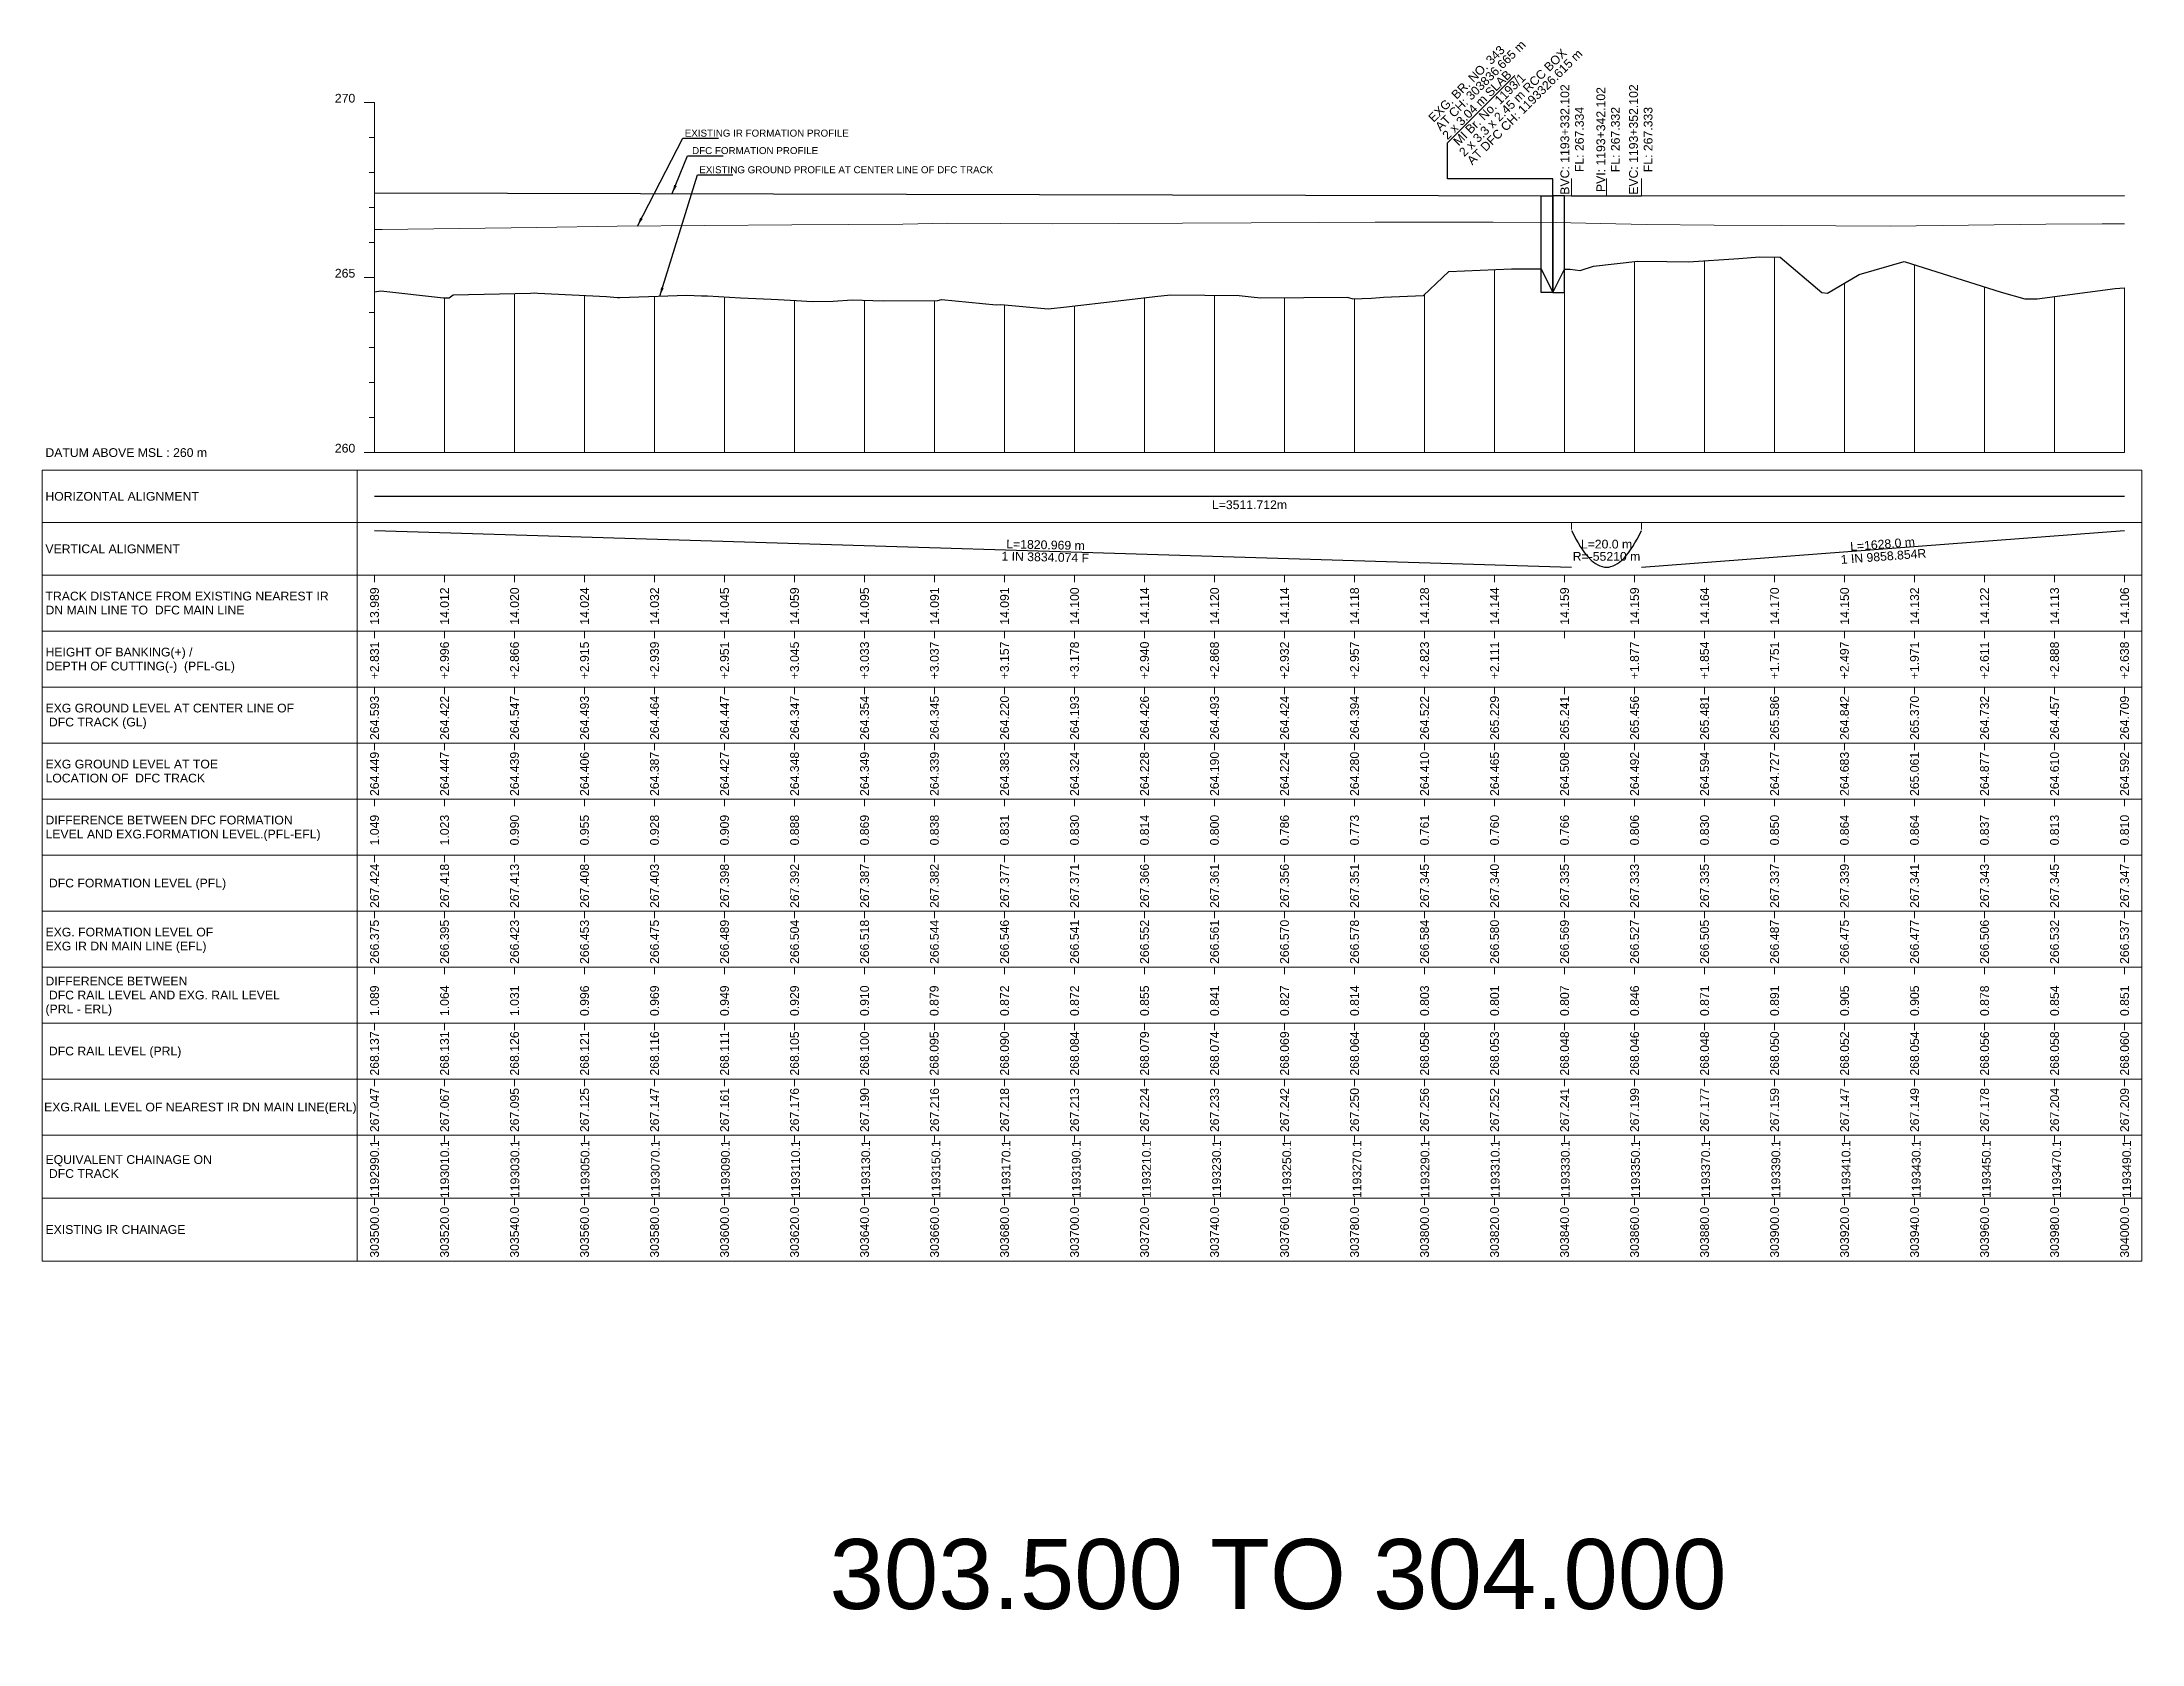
# Model space of a CAD drawing. Header units: metres. Extents: x 4905 to 19505, y -12340 to -11876.
# Drawn here: x 10905 to 11505, y -12340 to -11883 of the extents above; entities that cross this region are included whole.
import ezdxf
from ezdxf.enums import TextEntityAlignment as Align

# ---------------------------------------------------------------- set-up
doc = ezdxf.new("R2010")
doc.units = ezdxf.units.M
doc.header["$MEASUREMENT"] = 0
doc.layers.get('0').update_dxf_attribs({"lineweight": 0})
for name, color, linetype, lineweight in [('C-PROF-LABL-DG', 1, 'Continuous', 25), ('LS BRIDGE INDICATION', 10, 'Continuous', 30), ('LS BVC-PVI-EVC TEXT', 10, 'Continuous', 0), ('LS CUT FILL', 10, 'Continuous', 0), ('LS DATUM', 7, 'Continuous', 0), ('LS DATUM X', 7, 'Continuous', 0), ('LS DATUM Y', 7, 'Continuous', 0), ('LS DIFF. EXG.RL & PRO. RL', 10, 'Continuous', 0), ('LS DIFF. PFL & EFL', 10, 'Continuous', 0), ('LS EXG GL', 7, 'Continuous', 0), ('LS EXG IR CH', 7, 'Continuous', 0), ('LS EXG RL', 7, 'Continuous', 0), ('LS EXG. FL', 7, 'Continuous', 0), ('LS EXG. GL', 7, 'Continuous', 0), ('LS EXG. GL AT PRO. TOE', 7, 'Continuous', 0), ('LS EXG. IR CH', 7, 'Continuous', 0), ('LS EXG. RL', 7, 'Continuous', 0), ('LS FRAME', 7, 'Continuous', 0), ('LS PFL-EFL', 10, 'Continuous', 0), ('LS PRL-ERL', 10, 'Continuous', 0), ('LS PRO FL', 10, 'Continuous', 0), ('LS PRO. CUT & FILL', 10, 'Continuous', 0), ('LS PRO. DFCC CH', 10, 'Continuous', 0), ('LS PRO. FL', 10, 'Continuous', 0), ('LS PRO. RL', 10, 'Continuous', 0), ('LS PROFILE EXG FL', 7, 'Continuous', 25), ('LS PROFILE EXG GL', 7, 'Continuous', 30), ('LS PROFILE PRO FL', 1, 'Continuous', 30), ('LS TICKS', 7, 'Continuous', 0), ('LS TRACK CENTER', 10, 'Continuous', 0), ("LS TRACK CENTER's", 10, 'Continuous', 0), ('Profile Grid', 7, 'Continuous', 0)]:
    doc.layers.add(name, color=color, linetype=linetype, lineweight=lineweight)
for name, color, linetype in [("LS BRIDGE'S", 7, 'Continuous'), ('LS HORIZONTAL ALIGNMENT', 10, 'Continuous'), ('LS VERTICAL ALIGNMENT', 10, 'Continuous'), ('ref text', 3, 'Continuous')]:
    doc.layers.add(name, color=color, linetype=linetype)
doc.styles.add('Arial', font='arial.ttf')
doc.styles.get("Standard").update_dxf_attribs({"font": 'arial.ttf'})
doc.styles.add('Style-Arial', font='arial.ttf')
doc.styles.add('StyleArial', font='arial.ttf')
doc.dimstyles.get("Standard").update_dxf_attribs({"dimtxt": 0.18, "dimasz": 0.18, "dimexe": 0.18, "dimexo": 0.0625, "dimgap": 0.09, "dimtad": 0, "dimtih": 1, "dimtoh": 1, "dimdec": 4, "dimzin": 0, "dimdsep": 46, "dimtxsty": 'Standard', "dimcen": 0.09, "dimadec": 0, "dimazin": 0, "dimtfac": 1, "dimtdec": 4, "dimtofl": 0, "dimtmove": 0, "dimatfit": 3, "dimfxl": 1, "dimtolj": 1, "dimtzin": 0, "dimarcsym": 0})

msp = doc.modelspace()

# ---------------------------------------------------------------- texts
at = {"layer": 'C-PROF-LABL-DG', "color": 1, "linetype": 'Continuous', "lineweight": 25, "char_height": 2.5, "attachment_point": 5, "rotation": 90, "style": 'Arial'}
for s, insert in [('BVC: 1193+332.102\\PFL: 267.334', (11342.18, -11910.54)), ('PVI: 1193+342.102\\PFL: 267.332', (11352.46, -11910.56)), ('EVC: 1193+352.102\\PFL: 267.333', (11361.8, -11910.56))]:
    msp.add_mtext(s, dxfattribs=dict(at, insert=insert))
at = {"layer": "LS BRIDGE'S"}
for s, p in [('EXG. BR. NO. 343 ', (11302.57, -11905.79)), ('AT CH: 303836.665 m', (11304.57, -11908.29)), ('2 x 3.04 m SLAB ', (11306.57, -11910.79))]:
    msp.add_text(s, height=2.5, rotation=45, dxfattribs=at).set_placement(p)
at = {"layer": "LS BRIDGE'S", "color": 10}
for s, p in [('2 x 3.3 x 2.45 m RCC BOX', (11311.35, -11915.6)), ('AT DFC CH: 1193326.615 m', (11313.65, -11918)), (' MI Br. No. 1193/1', (11309.05, -11913.2))]:
    msp.add_text(s, height=2.5, rotation=45, dxfattribs=at).set_placement(p)
at = {"layer": 'LS CUT FILL', "style": 'Style-Arial'}
for s, p in [('+2.831', (11000, -12054)), ('+2.996', (11020, -12054)), ('+2.866', (11039.99, -12054)), ('+2.915', (11059.99, -12054)), ('+2.939', (11079.99, -12054)), ('+2.951', (11099.99, -12054)), ('+3.045', (11120.01, -12054)), ('+3.033', (11140, -12054)), ('+3.037', (11159.96, -12054)), ('+3.157', (11179.99, -12054)), ('+3.178', (11199.99, -12054)), ('+2.940', (11219.99, -12054)), ('+2.868', (11239.98, -12054)), ('+2.932', (11259.98, -12054)), ('+2.957', (11279.99, -12054)), ('+2.823', (11299.99, -12054)), ('+2.111', (11320, -12054)), ('+1.877', (11359.99, -12054)), ('+1.854', (11379.99, -12054)), ('+1.751', (11399.99, -12054)), ('+2.497', (11419.97, -12054)), ('+1.971', (11439.98, -12054)), ('+2.611', (11459.98, -12054)), ('+2.888', (11479.98, -12054)), ('+2.638', (11499.98, -12054))]:
    msp.add_text(s, height=2.5, rotation=90, dxfattribs=at).set_placement(p, align=Align.MIDDLE_RIGHT)
at = {"layer": 'LS DATUM', "color": 7, "style": 'StyleArial'}
msp.add_text('DATUM ABOVE MSL : 260 m', height=2.5, rotation=0.00003, dxfattribs=at).set_placement((10905.97, -12000), align=Align.MIDDLE_LEFT)
at = {"layer": 'LS DATUM Y', "color": 7, "lineweight": 0, "style": 'Style-Arial'}
for s, p in [('270', (10994.5, -11900)), ('270', (10994.5, -11900)), ('265', (10994.5, -11950)), ('260', (10994.5, -12000))]:
    msp.add_text(s, height=2.5, dxfattribs=at).set_placement(p, align=Align.RIGHT)
at = {"layer": 'LS DIFF. EXG.RL & PRO. RL', "color": 10, "style": 'StyleArial'}
for s, p in [('DIFFERENCE BETWEEN ', (10906, -12151)), (' DFC RAIL LEVEL AND EXG. RAIL LEVEL ', (10906, -12155)), ('(PRL - ERL)', (10906, -12159))]:
    msp.add_text(s, height=2.5, rotation=0.00003, dxfattribs=at).set_placement(p, align=Align.MIDDLE_LEFT)
at = {"layer": 'LS DIFF. PFL & EFL', "color": 10, "style": 'StyleArial'}
for s, p in [('DIFFERENCE BETWEEN DFC FORMATION ', (10906, -12105)), ('LEVEL AND EXG.FORMATION LEVEL.(PFL-EFL)', (10906, -12109))]:
    msp.add_text(s, height=2.5, rotation=0.00003, dxfattribs=at).set_placement(p, align=Align.MIDDLE_LEFT)
at = {"layer": 'LS EXG GL', "style": 'Style-Arial'}
for s, p in [('264.593', (11000, -12069.5)), ('264.422', (11020, -12069.5)), ('264.547', (11039.99, -12069.5)), ('264.493', (11059.99, -12069.5)), ('264.464', (11079.99, -12069.5)), ('264.447', (11099.99, -12069.5)), ('264.347', (11120.01, -12069.5)), ('264.354', (11140, -12069.5)), ('264.345', (11159.96, -12069.5)), ('264.220', (11179.99, -12069.5)), ('264.193', (11199.99, -12069.5)), ('264.426', (11219.99, -12069.5)), ('264.493', (11239.98, -12069.5)), ('264.424', (11259.98, -12069.5)), ('264.394', (11279.99, -12069.5)), ('264.522', (11299.99, -12069.5)), ('265.229', (11320, -12069.5)), ('265.241', (11339.99, -12069.5)), ('265.456', (11359.99, -12069.5)), ('265.481', (11379.99, -12069.5)), ('265.586', (11399.99, -12069.5)), ('264.842', (11419.97, -12069.5)), ('265.370', (11439.98, -12069.5)), ('264.732', (11459.98, -12069.5)), ('264.457', (11479.98, -12069.5)), ('264.709', (11499.98, -12069.5))]:
    msp.add_text(s, height=2.5, rotation=90, dxfattribs=at).set_placement(p, align=Align.MIDDLE_RIGHT)
at = {"layer": 'LS EXG IR CH', "lineweight": 0, "style": 'Style-Arial'}
for s, p in [('303500.0', (11000, -12215.47)), ('303520.0', (11020, -12215.47)), ('303540.0', (11040, -12215.47)), ('303560.0', (11060, -12215.47)), ('303580.0', (11080, -12215.47)), ('303600.0', (11100, -12215.47)), ('303620.0', (11120, -12215.47)), ('303640.0', (11140, -12215.47)), ('303660.0', (11160, -12215.47)), ('303680.0', (11180, -12215.47)), ('303700.0', (11200, -12215.47)), ('303720.0', (11220, -12215.47)), ('303740.0', (11240, -12215.47)), ('303760.0', (11260, -12215.47)), ('303780.0', (11280, -12215.47)), ('303800.0', (11300, -12215.47)), ('303820.0', (11320, -12215.47)), ('303840.0', (11340, -12215.47)), ('303860.0', (11360, -12215.47)), ('303880.0', (11380, -12215.47)), ('303900.0', (11400, -12215.47)), ('303920.0', (11420, -12215.47)), ('303940.0', (11440, -12215.47)), ('303960.0', (11460, -12215.47)), ('303980.0', (11480, -12215.47)), ('304000.0', (11500, -12215.47))]:
    msp.add_text(s, height=2.5, rotation=90, dxfattribs=at).set_placement(p, align=Align.MIDDLE_RIGHT)
at = {"layer": 'LS EXG RL', "style": 'Style-Arial'}
for s, p in [('267.047', (11000, -12181.54)), ('267.067', (11020, -12181.54)), ('267.095', (11040, -12181.54)), ('267.125', (11060, -12181.54)), ('267.147', (11080, -12181.54)), ('267.161', (11100, -12181.54)), ('267.176', (11120, -12181.54)), ('267.190', (11140, -12181.54)), ('267.216', (11160, -12181.54)), ('267.218', (11180, -12181.54)), ('267.213', (11200, -12181.54)), ('267.224', (11220, -12181.54)), ('267.233', (11240, -12181.54)), ('267.242', (11260, -12181.54)), ('267.250', (11280, -12181.54)), ('267.256', (11300, -12181.54)), ('267.252', (11320, -12181.54)), ('267.241', (11340, -12181.54)), ('267.199', (11360, -12181.54)), ('267.177', (11380, -12181.54)), ('267.159', (11400, -12181.54)), ('267.147', (11420, -12181.54)), ('267.149', (11440, -12181.54)), ('267.178', (11460, -12181.54)), ('267.204', (11480, -12181.54)), ('267.209', (11500, -12181.54))]:
    msp.add_text(s, height=2.5, rotation=90, dxfattribs=at).set_placement(p, align=Align.MIDDLE_RIGHT)
at = {"layer": 'LS EXG. FL', "style": 'StyleArial'}
for s, p in [('EXG. FORMATION LEVEL OF', (10906, -12137)), ('EXG IR DN MAIN LINE (EFL)', (10906, -12141))]:
    msp.add_text(s, height=2.5, rotation=0.00003, dxfattribs=at).set_placement(p, align=Align.MIDDLE_LEFT)
at = {"layer": 'LS EXG. FL'}
for s, p in [('266.375', (11000, -12133.5)), ('266.395', (11020, -12133.5)), ('266.423', (11039.99, -12133.5)), ('266.453', (11059.99, -12133.5)), ('266.475', (11079.99, -12133.5)), ('266.489', (11099.99, -12133.5)), ('266.504', (11120.01, -12133.5)), ('266.518', (11140, -12133.5)), ('266.544', (11159.96, -12133.5)), ('266.546', (11179.99, -12133.5)), ('266.541', (11199.99, -12133.5)), ('266.552', (11219.99, -12133.5)), ('266.561', (11239.98, -12133.5)), ('266.570', (11259.98, -12133.5)), ('266.578', (11279.99, -12133.5)), ('266.584', (11299.99, -12133.5)), ('266.580', (11320, -12133.5)), ('266.569', (11339.99, -12133.5)), ('266.527', (11359.99, -12133.5)), ('266.505', (11379.99, -12133.5)), ('266.487', (11399.99, -12133.5)), ('266.475', (11419.97, -12133.5)), ('266.477', (11439.98, -12133.5)), ('266.506', (11459.98, -12133.5)), ('266.532', (11479.98, -12133.5)), ('266.537', (11499.98, -12133.5))]:
    msp.add_text(s, height=2.5, rotation=90, dxfattribs=at).set_placement(p, align=Align.MIDDLE_RIGHT)
at = {"layer": 'LS EXG. GL', "color": 7, "style": 'StyleArial'}
for s, p in [('EXG GROUND LEVEL AT CENTER LINE OF ', (10906, -12073)), (' DFC TRACK (GL)', (10906, -12077))]:
    msp.add_text(s, height=2.5, rotation=0.00003, dxfattribs=at).set_placement(p, align=Align.MIDDLE_LEFT)
at = {"layer": 'LS EXG. GL AT PRO. TOE', "color": 7, "style": 'StyleArial'}
for s, p in [('EXG GROUND LEVEL AT TOE', (10906, -12089)), ('LOCATION OF  DFC TRACK', (10906, -12093))]:
    msp.add_text(s, height=2.5, rotation=0.00003, dxfattribs=at).set_placement(p, align=Align.MIDDLE_LEFT)
at = {"layer": 'LS EXG. GL AT PRO. TOE'}
for s, p in [('264.449', (11000, -12085.5)), ('264.447', (11020, -12085.5)), ('264.439', (11039.99, -12085.5)), ('264.406', (11059.99, -12085.5)), ('264.387', (11079.99, -12085.5)), ('264.427', (11099.99, -12085.5)), ('264.348', (11120.01, -12085.5)), ('264.349', (11140, -12085.5)), ('264.339', (11159.96, -12085.5)), ('264.383', (11179.99, -12085.5)), ('264.324', (11199.99, -12085.5)), ('264.228', (11219.99, -12085.5)), ('264.190', (11239.98, -12085.5)), ('264.224', (11259.98, -12085.5)), ('264.280', (11279.99, -12085.5)), ('264.410', (11299.99, -12085.5)), ('264.465', (11320, -12085.5)), ('264.508', (11339.99, -12085.5)), ('264.492', (11359.99, -12085.5)), ('264.594', (11379.99, -12085.5)), ('264.727', (11399.99, -12085.5)), ('264.683', (11419.97, -12085.5)), ('265.061', (11439.98, -12085.5)), ('264.877', (11459.98, -12085.5)), ('264.610', (11479.98, -12085.5)), ('264.592', (11499.98, -12085.5))]:
    msp.add_text(s, height=2.5, rotation=90, dxfattribs=at).set_placement(p, align=Align.MIDDLE_RIGHT)
at = {"layer": 'LS EXG. IR CH', "style": 'StyleArial'}
msp.add_text('EXISTING IR CHAINAGE', height=2.5, rotation=0.00003, dxfattribs=at).set_placement((10906, -12222), align=Align.MIDDLE_LEFT)
at = {"layer": 'LS EXG. RL', "style": 'StyleArial'}
msp.add_text('EXG.RAIL LEVEL OF NEAREST IR DN MAIN LINE(ERL)', height=2.5, rotation=0.00003, dxfattribs=at).set_placement((10905.61, -12187), align=Align.MIDDLE_LEFT)
at = {"layer": 'LS HORIZONTAL ALIGNMENT', "style": 'StyleArial'}
msp.add_text('HORIZONTAL ALIGNMENT', height=2.5, rotation=0.00003, dxfattribs=at).set_placement((10905.97, -12012.5), align=Align.MIDDLE_LEFT)
at = {"layer": 'LS HORIZONTAL ALIGNMENT', "insert": (11249.99, -12014.92), "char_height": 2.5, "attachment_point": 5, "line_spacing_factor": 0.6, "style": 'Style-Arial'}
msp.add_mtext('{\\fArial|b0|i0|c0|p34;\\C1;L=3511.712m}', dxfattribs=at)
at = {"layer": 'LS PFL-EFL'}
for s, p in [('1.049', (11000, -12103.5)), ('1.023', (11020, -12103.5)), ('0.990', (11039.99, -12103.5)), ('0.955', (11059.99, -12103.5)), ('0.928', (11079.99, -12103.5)), ('0.909', (11099.99, -12103.5)), ('0.888', (11120.01, -12103.5)), ('0.869', (11140, -12103.5)), ('0.838', (11159.96, -12103.5)), ('0.831', (11179.99, -12103.5)), ('0.830', (11199.99, -12103.5)), ('0.814', (11219.99, -12103.5)), ('0.800', (11239.98, -12103.5)), ('0.786', (11259.98, -12103.5)), ('0.773', (11279.99, -12103.5)), ('0.761', (11299.99, -12103.5)), ('0.760', (11320, -12103.5)), ('0.766', (11339.99, -12103.5)), ('0.806', (11359.99, -12103.5)), ('0.830', (11379.99, -12103.5)), ('0.850', (11399.99, -12103.5)), ('0.864', (11419.97, -12103.5)), ('0.864', (11439.98, -12103.5)), ('0.837', (11459.98, -12103.5)), ('0.813', (11479.98, -12103.5)), ('0.810', (11499.98, -12103.5))]:
    msp.add_text(s, height=2.5, rotation=90, dxfattribs=at).set_placement(p, align=Align.MIDDLE_RIGHT)
at = {"layer": 'LS PRL-ERL'}
for s, p in [('1.089', (11001.25, -12161)), ('1.064', (11021.25, -12161)), ('1.031', (11041.25, -12161)), ('0.996', (11061.25, -12161)), ('0.969', (11081.25, -12161)), ('0.949', (11101.25, -12161)), ('0.929', (11121.25, -12161)), ('0.910', (11141.25, -12161)), ('0.879', (11161.15, -12161)), ('0.872', (11181.25, -12161)), ('0.872', (11201.25, -12161)), ('0.855', (11221.25, -12161)), ('0.841', (11241.25, -12161)), ('0.827', (11261.25, -12161)), ('0.814', (11281.25, -12161)), ('0.803', (11301.25, -12161)), ('0.801', (11321.25, -12161)), ('0.807', (11341.25, -12161)), ('0.846', (11361.25, -12161)), ('0.871', (11381.25, -12161)), ('0.891', (11401.25, -12161)), ('0.905', (11421.25, -12161)), ('0.905', (11441.25, -12161)), ('0.878', (11461.25, -12161)), ('0.854', (11481.25, -12161)), ('0.851', (11501.25, -12161))]:
    msp.add_text(s, height=2.5, rotation=90, dxfattribs=at).set_placement(p)
at = {"layer": 'LS PRO FL', "style": 'Style-Arial'}
for s, p in [('267.424', (11000, -12117.5)), ('267.418', (11020, -12117.5)), ('267.413', (11039.99, -12117.5)), ('267.408', (11059.99, -12117.5)), ('267.403', (11079.99, -12117.5)), ('267.398', (11099.99, -12117.5)), ('267.392', (11120.01, -12117.5)), ('267.387', (11140, -12117.5)), ('267.382', (11159.96, -12117.5)), ('267.377', (11179.99, -12117.5)), ('267.371', (11199.99, -12117.5)), ('267.366', (11219.99, -12117.5)), ('267.361', (11239.98, -12117.5)), ('267.356', (11259.98, -12117.5)), ('267.351', (11279.99, -12117.5)), ('267.345', (11299.99, -12117.5)), ('267.340', (11320, -12117.5)), ('267.335', (11339.99, -12117.5)), ('267.333', (11359.99, -12117.5)), ('267.335', (11379.99, -12117.5)), ('267.337', (11399.99, -12117.5)), ('267.339', (11419.97, -12117.5)), ('267.341', (11439.98, -12117.5)), ('267.343', (11459.98, -12117.5)), ('267.345', (11479.98, -12117.5)), ('267.347', (11499.98, -12117.5))]:
    msp.add_text(s, height=2.5, rotation=90, dxfattribs=at).set_placement(p, align=Align.MIDDLE_RIGHT)
at = {"layer": 'LS PRO. CUT & FILL', "color": 10, "style": 'StyleArial'}
for s, p in [('HEIGHT OF BANKING(+) /', (10906, -12057)), ('DEPTH OF CUTTING(-)  (PFL-GL)', (10906, -12061))]:
    msp.add_text(s, height=2.5, rotation=0.00003, dxfattribs=at).set_placement(p, align=Align.MIDDLE_LEFT)
at = {"layer": 'LS PRO. DFCC CH'}
for s, p in [('1192990.1', (11001.25, -12213)), ('1193010.1', (11021.3, -12213)), ('1193030.1', (11041.35, -12213)), ('1193050.1', (11061.4, -12213)), ('1193070.1', (11081.45, -12213)), ('1193090.1', (11101.5, -12213)), ('1193110.1', (11121.54, -12213)), ('1193130.1', (11141.59, -12213)), ('1193150.1', (11161.64, -12213)), ('1193170.1', (11181.69, -12213)), ('1193190.1', (11201.74, -12213)), ('1193210.1', (11221.79, -12213)), ('1193230.1', (11241.84, -12213)), ('1193250.1', (11261.89, -12213)), ('1193270.1', (11281.94, -12213)), ('1193290.1', (11301.37, -12213)), ('1193310.1', (11321.42, -12213)), ('1193330.1', (11341.47, -12213)), ('1193350.1', (11361.52, -12213)), ('1193370.1', (11381.57, -12213)), ('1193390.1', (11401.62, -12213)), ('1193410.1', (11421.67, -12213)), ('1193430.1', (11441.72, -12213)), ('1193450.1', (11461.77, -12213)), ('1193470.1', (11481.82, -12213)), ('1193490.1', (11501.86, -12213))]:
    msp.add_text(s, height=2.5, rotation=90, dxfattribs=at).set_placement(p)
at = {"layer": 'LS PRO. DFCC CH', "color": 10, "style": 'Style-Arial'}
for s, p in [('EQUIVALENT CHAINAGE ON ', (10906, -12202)), (' DFC TRACK', (10906, -12206))]:
    msp.add_text(s, height=2.5, rotation=0.00003, dxfattribs=at).set_placement(p, align=Align.MIDDLE_LEFT)
at = {"layer": 'LS PRO. FL', "color": 10, "style": 'StyleArial'}
msp.add_text(' DFC FORMATION LEVEL (PFL) ', height=2.5, rotation=0.00003, dxfattribs=at).set_placement((10906, -12123), align=Align.MIDDLE_LEFT)
at = {"layer": 'LS PRO. RL'}
for s, p in [('268.137', (11001.25, -12178)), ('268.131', (11021.25, -12178)), ('268.126', (11041.25, -12178)), ('268.121', (11061.25, -12178)), ('268.116', (11081.25, -12178)), ('268.111', (11101.25, -12178)), ('268.105', (11121.25, -12178)), ('268.100', (11141.25, -12178)), ('268.095', (11161.15, -12178)), ('268.090', (11181.25, -12178)), ('268.084', (11201.25, -12178)), ('268.079', (11221.25, -12178)), ('268.074', (11241.25, -12178)), ('268.069', (11261.25, -12178)), ('268.064', (11281.25, -12178)), ('268.058', (11301.25, -12178)), ('268.053', (11321.25, -12178)), ('268.048', (11341.25, -12178)), ('268.046', (11361.25, -12178)), ('268.048', (11381.25, -12178)), ('268.050', (11401.25, -12178)), ('268.052', (11421.25, -12178)), ('268.054', (11441.25, -12178)), ('268.056', (11461.25, -12178)), ('268.058', (11481.25, -12178)), ('268.060', (11501.25, -12178))]:
    msp.add_text(s, height=2.5, rotation=90, dxfattribs=at).set_placement(p)
at = {"layer": 'LS PRO. RL', "color": 10, "style": 'StyleArial'}
msp.add_text(' DFC RAIL LEVEL (PRL)', height=2.5, rotation=0.00003, dxfattribs=at).set_placement((10906, -12171), align=Align.MIDDLE_LEFT)
at = {"layer": 'LS PROFILE EXG FL', "color": 7, "linetype": 'Continuous', "lineweight": 0, "style": 'Style-Arial'}
msp.add_text('EXISTING IR FORMATION PROFILE', height=2, dxfattribs=at).set_placement((11088.64, -11909.72))
at = {"layer": 'LS PROFILE EXG GL', "color": 7, "lineweight": 0, "style": 'Style-Arial'}
msp.add_text('EXISTING GROUND PROFILE AT CENTER LINE OF DFC TRACK', height=2, dxfattribs=at).set_placement((11092.79, -11920.18, 0))
at = {"layer": 'LS PROFILE PRO FL', "style": 'Style-Arial'}
msp.add_text('  DFC FORMATION PROFILE', height=2, dxfattribs=at).set_placement((11089.19, -11914.71, 0))
at = {"layer": 'LS TRACK CENTER'}
for s, p in [('13.989 ', (11001.25, -12049.2)), ('14.012 ', (11021.25, -12049.2)), ('14.020 ', (11041.25, -12049.2)), ('14.024 ', (11061.25, -12049.2)), ('14.032 ', (11081.25, -12049.2)), ('14.045 ', (11101.25, -12049.2)), ('14.059 ', (11121.25, -12049.2)), ('14.095 ', (11141.25, -12049.2)), ('14.091 ', (11161.25, -12049.2)), ('14.091 ', (11181.25, -12049.2)), ('14.100 ', (11201.25, -12049.2)), ('14.114 ', (11221.25, -12049.2)), ('14.120 ', (11241.25, -12049.2)), ('14.114 ', (11261.25, -12049.2)), ('14.118 ', (11281.25, -12049.2)), ('14.128 ', (11301.25, -12049.2)), ('14.144 ', (11321.25, -12049.2)), ('14.159 ', (11341.25, -12049.2)), ('14.159 ', (11361.25, -12049.2)), ('14.164 ', (11381.25, -12049.2)), ('14.170 ', (11401.25, -12049.2)), ('14.150 ', (11421.25, -12049.2)), ('14.132 ', (11441.25, -12049.2)), ('14.122 ', (11461.25, -12049.2)), ('14.113 ', (11481.25, -12049.2)), ('14.106 ', (11501.25, -12049.2))]:
    msp.add_text(s, height=2.5, rotation=90, dxfattribs=at).set_placement(p)
at = {"layer": "LS TRACK CENTER's", "color": 10, "style": 'StyleArial'}
for s, p in [('TRACK DISTANCE FROM EXISTING NEAREST IR ', (10906, -12041)), ('DN MAIN LINE TO  DFC MAIN LINE', (10906, -12045))]:
    msp.add_text(s, height=2.5, rotation=0.00003, dxfattribs=at).set_placement(p, align=Align.MIDDLE_LEFT)
at = {"layer": 'LS VERTICAL ALIGNMENT', "style": 'StyleArial'}
msp.add_text('VERTICAL ALIGNMENT', height=2.5, rotation=0.00003, dxfattribs=at).set_placement((10905.97, -12027.5), align=Align.MIDDLE_LEFT)
at = {"layer": 'LS VERTICAL ALIGNMENT', "char_height": 2.5, "attachment_point": 5, "line_spacing_factor": 0.84, "style": 'Style-Arial'}
for s, insert, rotation in [('L=1820.969 m\\P1 IN 3834.074 F', (11191.68, -12028.12), 358.74409), ('L=1628.0 m\\P1 IN 9858.854R', (11430.99, -12027.92), 4.35155)]:
    msp.add_mtext(s, dxfattribs=dict(at, insert=insert, rotation=rotation))
at = {"layer": 'LS VERTICAL ALIGNMENT', "insert": (11351.99, -12027.92), "char_height": 2.5, "attachment_point": 5, "line_spacing_factor": 0.84, "style": 'Style-Arial'}
msp.add_mtext('L=20.0 m\\PR=-55210 m', dxfattribs=at)
at = {"layer": 'ref text', "color": 3, "insert": (11130, -12330.71), "char_height": 20, "width": 256.3165, "attachment_point": 7, "bg_fill": 3, "box_fill_scale": 1.5, "bg_fill_color": 256, "bg_fill_transparency": 0}
msp.add_mtext('303.500 TO 304.000', dxfattribs=at)

# ---------------------------------------------------------------- linework, layer by layer
msp.add_lwpolyline([(10905, -12005), (10995, -12005)])
at = {"layer": 'LS BRIDGE INDICATION'}
for points in [[(11333.36, -11926.63), (11336.67, -11926.64), (11336.67, -11954.26), (11333.36, -11954.26)], [(11336.67, -11954.26), (11339.97, -11954.26), (11339.97, -11926.65), (11336.67, -11926.64)]]:
    msp.add_lwpolyline(points, close=True, dxfattribs=at)
at = {"layer": "LS BRIDGE'S"}
msp.add_lwpolyline([(11336.67, -11954.14), (11336.67, -11921.79), (11306.55, -11921.79), (11306.55, -11911.5), (11325.77, -11892.28)], dxfattribs=at)
at = {"layer": 'LS BVC-PVI-EVC TEXT'}
for p, q in [((11341.99, -11926.66), (11341.99, -11921.66)), ((11351.99, -11926.68), (11351.99, -11921.68)), ((11361.99, -11926.67), (11361.99, -11921.67))]:
    msp.add_line(p, q, dxfattribs=at)
at = {"layer": 'LS DATUM X', "color": 7, "linetype": 'Continuous', "lineweight": 0}
msp.add_line((11000, -12000), (11499.98, -12000), dxfattribs=at)
at = {"layer": 'LS DATUM Y', "color": 7, "linetype": 'Continuous', "lineweight": 0}
for p, q in [((10997, -11900), (11000, -11900)), ((10997, -11900), (11000, -11900)), ((11000, -12000), (11000, -11900)), ((10998.5, -11910), (11000, -11910)), ((10998.5, -11920), (11000, -11920)), ((10998.5, -11930), (11000, -11930)), ((10998.5, -11940), (11000, -11940)), ((10997, -11950), (11000, -11950)), ((10998.5, -11960), (11000, -11960)), ((10998.5, -11970), (11000, -11970)), ((10998.5, -11980), (11000, -11980)), ((10998.5, -11990), (11000, -11990)), ((10997, -12000), (11000, -12000))]:
    msp.add_line(p, q, dxfattribs=at)
at = {"layer": 'LS FRAME'}
for points in [[(10995, -12231), (10905, -12231), (10905, -12005)], [(10995, -12020), (10905, -12020)], [(10995, -12035), (10905, -12035)], [(10995, -12051), (10905, -12051)], [(10905, -12051), (10995, -12051)], [(10995, -12067), (10905, -12067)], [(10905, -12067), (10995, -12067)], [(10995, -12083), (10905, -12083)], [(10905, -12083), (10995, -12083)], [(10995, -12099), (10905, -12099)], [(10995, -12115), (10905, -12115)], [(10905, -12115), (10995, -12115)], [(10995, -12131), (10905, -12131)], [(10905, -12131), (10995, -12131)], [(10995, -12147), (10905, -12147)], [(10905, -12147), (10995, -12147)], [(10995, -12163), (10905, -12163)], [(10905, -12163), (10995, -12163)], [(10995, -12179), (10905, -12179)], [(10995, -12195), (10905, -12195)], [(10995, -12213), (10905, -12213)]]:
    msp.add_lwpolyline(points, dxfattribs=at)
at = {"layer": 'LS FRAME', "color": 7, "linetype": 'Continuous', "lineweight": 0, "flags": 128}
for points in [[(10995, -12020), (11504.98, -12020), (11504.98, -12005), (10995, -12005), (10995, -12020)], [(10995, -12035), (11504.98, -12035), (11504.98, -12020), (10995, -12020), (10995, -12035)], [(10995, -12051), (11504.98, -12051), (11504.98, -12035), (10995, -12035), (10995, -12051)], [(10995, -12067), (11504.98, -12067), (11504.98, -12051), (10995, -12051), (10995, -12067)], [(10995, -12083), (11504.98, -12083), (11504.98, -12067), (10995, -12067), (10995, -12083)], [(10995, -12099), (11504.98, -12099), (11504.98, -12083), (10995, -12083), (10995, -12099)], [(10995, -12115), (11504.98, -12115), (11504.98, -12099), (10995, -12099), (10995, -12115)], [(10995, -12131), (11504.98, -12131), (11504.98, -12115), (10995, -12115), (10995, -12131)], [(10995, -12147), (11504.98, -12147), (11504.98, -12131), (10995, -12131), (10995, -12147)], [(10995, -12163), (11504.98, -12163), (11504.98, -12147), (10995, -12147), (10995, -12163)], [(10995, -12179), (11504.98, -12179), (11504.98, -12163), (10995, -12163), (10995, -12179)], [(10995, -12195), (11504.98, -12195), (11504.98, -12179), (10995, -12179), (10995, -12195)], [(10995, -12213), (11504.98, -12213), (11504.98, -12195), (10995, -12195), (10995, -12213)], [(10995, -12231), (11504.98, -12231), (11504.98, -12213), (10995, -12213), (10995, -12231)]]:
    msp.add_lwpolyline(points, close=True, dxfattribs=at)
at = {"layer": 'LS HORIZONTAL ALIGNMENT', "flags": 128}
msp.add_lwpolyline([(11000, -12012.5), (11499.98, -12012.5)], dxfattribs=at)
at = {"layer": 'LS PROFILE EXG FL', "lineweight": 0}
msp.add_lwpolyline([(11000, -11936.25), (11002.2, -11936.23), (11024.25, -11936.01), (11046.42, -11935.68), (11069.34, -11935.33), (11094.42, -11935.15), (11119.22, -11934.97), (11135.4, -11934.86), (11150.96, -11934.75), (11163.7, -11934.49), (11178.96, -11934.54), (11193.64, -11934.64), (11212.45, -11934.51), (11230.83, -11934.44), (11250.46, -11934.35), (11269.84, -11934.26), (11285.9, -11934.21), (11302.23, -11934.16), (11319.62, -11934.2), (11337.6, -11934.27), (11350.28, -11934.5), (11363.38, -11934.8), (11382.74, -11934.98), (11401.86, -11935.15), (11417.55, -11935.24), (11433.05, -11935.34), (11455.43, -11935.01), (11477.47, -11934.69), (11493.6, -11934.63), (11500, -11934.63)], dxfattribs=at)
at = {"layer": 'LS PROFILE EXG GL', "flags": 128}
msp.add_lwpolyline([(11000, -11954.07), (11001.8, -11953.76), (11019.72, -11955.77), (11021.34, -11955.83), (11021.34, -11955.83), (11022.43, -11954.92), (11044.59, -11954.43), (11045.76, -11954.38), (11045.85, -11954.38), (11046.71, -11954.44), (11066.27, -11955.36), (11069.39, -11955.72), (11070.09, -11955.72), (11089.27, -11955.03), (11093.44, -11955.23), (11093.44, -11955.23), (11095.09, -11955.25), (11104.61, -11955.79), (11113.32, -11956.2), (11115.31, -11956.3), (11120.44, -11956.55), (11125.04, -11956.81), (11131, -11956.76), (11136.51, -11956.35), (11145.3, -11956.62), (11160.9, -11956.54), (11160.9, -11956.54), (11160.9, -11956.54), (11162.01, -11956.26), (11162.01, -11956.26), (11162.01, -11956.26), (11177.63, -11957.83), (11178.95, -11957.7), (11178.95, -11957.71), (11192.48, -11958.9), (11197.73, -11958.34), (11197.73, -11958.34), (11212.44, -11956.62), (11222.95, -11955.4), (11227.44, -11954.92), (11227.44, -11954.92), (11247.05, -11955.16), (11250.45, -11955.51), (11250.45, -11955.51), (11253.18, -11955.8), (11277.87, -11955.64), (11277.87, -11955.64), (11278.26, -11955.66), (11278.26, -11955.66), (11279.53, -11956.08), (11279.53, -11956.08), (11284.83, -11955.88), (11287.18, -11955.7), (11288.27, -11955.64), (11299.68, -11955.07), (11299.68, -11955.07), (11306.97, -11948.3), (11324.81, -11947.5), (11327.47, -11947.51), (11327.47, -11947.51), (11330.18, -11947.51), (11333.36, -11947.54), (11336.67, -11954.26), (11339.99, -11947.59), (11341.61, -11947.6), (11344.42, -11947.95), (11348.23, -11946.7), (11360.91, -11945.34), (11369.26, -11945.43), (11369.26, -11945.43), (11375.42, -11945.49), (11389.78, -11944.53), (11395.72, -11944.09), (11401.63, -11944.16), (11413.48, -11954.26), (11413.48, -11954.26), (11415.14, -11954.44), (11424.17, -11949.1), (11437.08, -11945.37), (11464.73, -11954.2), (11471.55, -11956.05), (11475.05, -11956.09), (11497.32, -11953.09), (11497.32, -11953.09), (11499.98, -11952.91)], dxfattribs=at)
at = {"layer": 'LS PROFILE PRO FL', "flags": 128}
msp.add_lwpolyline([(11000, -11925.76), (11341.99, -11926.66), (11342.42, -11926.66), (11342.85, -11926.66), (11343.27, -11926.66), (11343.7, -11926.66), (11344.12, -11926.66), (11344.55, -11926.66), (11344.97, -11926.66), (11345.4, -11926.66), (11345.82, -11926.66), (11346.25, -11926.66), (11346.68, -11926.67), (11347.1, -11926.67), (11347.53, -11926.67), (11347.95, -11926.67), (11348.38, -11926.67), (11348.8, -11926.67), (11349.23, -11926.67), (11349.65, -11926.67), (11350.08, -11926.67), (11350.51, -11926.67), (11350.93, -11926.67), (11351.36, -11926.67), (11351.78, -11926.67), (11352.21, -11926.67), (11352.63, -11926.67), (11353.06, -11926.67), (11353.48, -11926.67), (11353.91, -11926.67), (11354.34, -11926.67), (11354.76, -11926.67), (11355.19, -11926.67), (11355.61, -11926.67), (11356.04, -11926.67), (11356.46, -11926.67), (11356.89, -11926.67), (11357.31, -11926.67), (11357.74, -11926.67), (11358.16, -11926.67), (11358.59, -11926.67), (11359.02, -11926.67), (11359.44, -11926.67), (11359.87, -11926.67), (11360.29, -11926.67), (11360.72, -11926.67), (11361.14, -11926.67), (11361.57, -11926.67), (11361.99, -11926.67), (11499.98, -11926.53)], dxfattribs=at)
at = {"layer": 'LS TICKS', "color": 7, "linetype": 'Continuous', "lineweight": 0, "flags": 128}
for points in [[(11341.99, -12022), (11341.99, -12020)], [(11361.99, -12022), (11361.99, -12020)], [(11000, -12037), (11000, -12035)], [(11020, -12037), (11020, -12035)], [(11039.99, -12037), (11039.99, -12035)], [(11059.99, -12037), (11059.99, -12035)], [(11079.99, -12037), (11079.99, -12035)], [(11099.99, -12037), (11099.99, -12035)], [(11120.01, -12037), (11120.01, -12035)], [(11140, -12037), (11140, -12035)], [(11159.96, -12037), (11159.96, -12035)], [(11179.99, -12037), (11179.99, -12035)], [(11199.99, -12037), (11199.99, -12035)], [(11219.99, -12037), (11219.99, -12035)], [(11239.98, -12037), (11239.98, -12035)], [(11259.98, -12037), (11259.98, -12035)], [(11279.99, -12037), (11279.99, -12035)], [(11299.99, -12037), (11299.99, -12035)], [(11320, -12037), (11320, -12035)], [(11339.99, -12037), (11339.99, -12035)], [(11359.99, -12037), (11359.99, -12035)], [(11379.99, -12037), (11379.99, -12035)], [(11399.99, -12037), (11399.99, -12035)], [(11419.97, -12037), (11419.97, -12035)], [(11439.98, -12037), (11439.98, -12035)], [(11459.98, -12037), (11459.98, -12035)], [(11479.98, -12037), (11479.98, -12035)], [(11499.98, -12037), (11499.98, -12035)], [(11000, -12053), (11000, -12051)], [(11020, -12053), (11020, -12051)], [(11039.99, -12053), (11039.99, -12051)], [(11059.99, -12053), (11059.99, -12051)], [(11079.99, -12053), (11079.99, -12051)], [(11099.99, -12053), (11099.99, -12051)], [(11120.01, -12053), (11120.01, -12051)], [(11140, -12053), (11140, -12051)], [(11159.96, -12053), (11159.96, -12051)], [(11179.99, -12053), (11179.99, -12051)], [(11199.99, -12053), (11199.99, -12051)], [(11219.99, -12053), (11219.99, -12051)], [(11239.98, -12053), (11239.98, -12051)], [(11259.98, -12053), (11259.98, -12051)], [(11279.99, -12053), (11279.99, -12051)], [(11299.99, -12053), (11299.99, -12051)], [(11320, -12053), (11320, -12051)], [(11339.99, -12053), (11339.99, -12051)], [(11359.99, -12053), (11359.99, -12051)], [(11379.99, -12053), (11379.99, -12051)], [(11399.99, -12053), (11399.99, -12051)], [(11419.97, -12053), (11419.97, -12051)], [(11439.98, -12053), (11439.98, -12051)], [(11459.98, -12053), (11459.98, -12051)], [(11479.98, -12053), (11479.98, -12051)], [(11499.98, -12053), (11499.98, -12051)], [(11000, -12069), (11000, -12067)], [(11020, -12069), (11020, -12067)], [(11039.99, -12069), (11039.99, -12067)], [(11059.99, -12069), (11059.99, -12067)], [(11079.99, -12069), (11079.99, -12067)], [(11099.99, -12069), (11099.99, -12067)], [(11120.01, -12069), (11120.01, -12067)], [(11140, -12069), (11140, -12067)], [(11159.96, -12069), (11159.96, -12067)], [(11179.99, -12069), (11179.99, -12067)], [(11199.99, -12069), (11199.99, -12067)], [(11219.99, -12069), (11219.99, -12067)], [(11239.98, -12069), (11239.98, -12067)], [(11259.98, -12069), (11259.98, -12067)], [(11279.99, -12069), (11279.99, -12067)], [(11299.99, -12069), (11299.99, -12067)], [(11320, -12069), (11320, -12067)], [(11339.99, -12069), (11339.99, -12067)], [(11359.99, -12069), (11359.99, -12067)], [(11379.99, -12069), (11379.99, -12067)], [(11399.99, -12069), (11399.99, -12067)], [(11419.97, -12069), (11419.97, -12067)], [(11439.98, -12069), (11439.98, -12067)], [(11459.98, -12069), (11459.98, -12067)], [(11479.98, -12069), (11479.98, -12067)], [(11499.98, -12069), (11499.98, -12067)], [(11000, -12085), (11000, -12083)], [(11020, -12085), (11020, -12083)], [(11039.99, -12085), (11039.99, -12083)], [(11059.99, -12085), (11059.99, -12083)], [(11079.99, -12085), (11079.99, -12083)], [(11099.99, -12085), (11099.99, -12083)], [(11120.01, -12085), (11120.01, -12083)], [(11140, -12085), (11140, -12083)], [(11159.96, -12085), (11159.96, -12083)], [(11179.99, -12085), (11179.99, -12083)], [(11199.99, -12085), (11199.99, -12083)], [(11219.99, -12085), (11219.99, -12083)], [(11239.98, -12085), (11239.98, -12083)], [(11259.98, -12085), (11259.98, -12083)], [(11279.99, -12085), (11279.99, -12083)], [(11299.99, -12085), (11299.99, -12083)], [(11320, -12085), (11320, -12083)], [(11339.99, -12085), (11339.99, -12083)], [(11359.99, -12085), (11359.99, -12083)], [(11379.99, -12085), (11379.99, -12083)], [(11399.99, -12085), (11399.99, -12083)], [(11419.97, -12085), (11419.97, -12083)], [(11439.98, -12085), (11439.98, -12083)], [(11459.98, -12085), (11459.98, -12083)], [(11479.98, -12085), (11479.98, -12083)], [(11499.98, -12085), (11499.98, -12083)], [(11000, -12101), (11000, -12099)], [(11020, -12101), (11020, -12099)], [(11039.99, -12101), (11039.99, -12099)], [(11059.99, -12101), (11059.99, -12099)], [(11079.99, -12101), (11079.99, -12099)], [(11099.99, -12101), (11099.99, -12099)], [(11120.01, -12101), (11120.01, -12099)], [(11140, -12101), (11140, -12099)], [(11159.96, -12101), (11159.96, -12099)], [(11179.99, -12101), (11179.99, -12099)], [(11199.99, -12101), (11199.99, -12099)], [(11219.99, -12101), (11219.99, -12099)], [(11239.98, -12101), (11239.98, -12099)], [(11259.98, -12101), (11259.98, -12099)], [(11279.99, -12101), (11279.99, -12099)], [(11299.99, -12101), (11299.99, -12099)], [(11320, -12101), (11320, -12099)], [(11339.99, -12101), (11339.99, -12099)], [(11359.99, -12101), (11359.99, -12099)], [(11379.99, -12101), (11379.99, -12099)], [(11399.99, -12101), (11399.99, -12099)], [(11419.97, -12101), (11419.97, -12099)], [(11439.98, -12101), (11439.98, -12099)], [(11459.98, -12101), (11459.98, -12099)], [(11479.98, -12101), (11479.98, -12099)], [(11499.98, -12101), (11499.98, -12099)], [(11000, -12117), (11000, -12115)], [(11020, -12117), (11020, -12115)], [(11039.99, -12117), (11039.99, -12115)], [(11059.99, -12117), (11059.99, -12115)], [(11079.99, -12117), (11079.99, -12115)], [(11099.99, -12117), (11099.99, -12115)], [(11120.01, -12117), (11120.01, -12115)], [(11140, -12117), (11140, -12115)], [(11159.96, -12117), (11159.96, -12115)], [(11179.99, -12117), (11179.99, -12115)], [(11199.99, -12117), (11199.99, -12115)], [(11219.99, -12117), (11219.99, -12115)], [(11239.98, -12117), (11239.98, -12115)], [(11259.98, -12117), (11259.98, -12115)], [(11279.99, -12117), (11279.99, -12115)], [(11299.99, -12117), (11299.99, -12115)], [(11320, -12117), (11320, -12115)], [(11339.99, -12117), (11339.99, -12115)], [(11359.99, -12117), (11359.99, -12115)], [(11379.99, -12117), (11379.99, -12115)], [(11399.99, -12117), (11399.99, -12115)], [(11419.97, -12117), (11419.97, -12115)], [(11439.98, -12117), (11439.98, -12115)], [(11459.98, -12117), (11459.98, -12115)], [(11479.98, -12117), (11479.98, -12115)], [(11499.98, -12117), (11499.98, -12115)], [(11000, -12133), (11000, -12131)], [(11020, -12133), (11020, -12131)], [(11039.99, -12133), (11039.99, -12131)], [(11059.99, -12133), (11059.99, -12131)], [(11079.99, -12133), (11079.99, -12131)], [(11099.99, -12133), (11099.99, -12131)], [(11120.01, -12133), (11120.01, -12131)], [(11140, -12133), (11140, -12131)], [(11159.96, -12133), (11159.96, -12131)], [(11179.99, -12133), (11179.99, -12131)], [(11199.99, -12133), (11199.99, -12131)], [(11219.99, -12133), (11219.99, -12131)], [(11239.98, -12133), (11239.98, -12131)], [(11259.98, -12133), (11259.98, -12131)], [(11279.99, -12133), (11279.99, -12131)], [(11299.99, -12133), (11299.99, -12131)], [(11320, -12133), (11320, -12131)], [(11339.99, -12133), (11339.99, -12131)], [(11359.99, -12133), (11359.99, -12131)], [(11379.99, -12133), (11379.99, -12131)], [(11399.99, -12133), (11399.99, -12131)], [(11419.97, -12133), (11419.97, -12131)], [(11439.98, -12133), (11439.98, -12131)], [(11459.98, -12133), (11459.98, -12131)], [(11479.98, -12133), (11479.98, -12131)], [(11499.98, -12133), (11499.98, -12131)], [(11000, -12149), (11000, -12147)], [(11020, -12149), (11020, -12147)], [(11039.99, -12149), (11039.99, -12147)], [(11059.99, -12149), (11059.99, -12147)], [(11079.99, -12149), (11079.99, -12147)], [(11099.99, -12149), (11099.99, -12147)], [(11120.01, -12149), (11120.01, -12147)], [(11140, -12149), (11140, -12147)], [(11159.96, -12149), (11159.96, -12147)], [(11179.99, -12149), (11179.99, -12147)], [(11199.99, -12149), (11199.99, -12147)], [(11219.99, -12149), (11219.99, -12147)], [(11239.98, -12149), (11239.98, -12147)], [(11259.98, -12149), (11259.98, -12147)], [(11279.99, -12149), (11279.99, -12147)], [(11299.99, -12149), (11299.99, -12147)], [(11320, -12149), (11320, -12147)], [(11339.99, -12149), (11339.99, -12147)], [(11359.99, -12149), (11359.99, -12147)], [(11379.99, -12149), (11379.99, -12147)], [(11399.99, -12149), (11399.99, -12147)], [(11419.97, -12149), (11419.97, -12147)], [(11439.98, -12149), (11439.98, -12147)], [(11459.98, -12149), (11459.98, -12147)], [(11479.98, -12149), (11479.98, -12147)], [(11499.98, -12149), (11499.98, -12147)], [(11000, -12165), (11000, -12163)], [(11020, -12165), (11020, -12163)], [(11039.99, -12165), (11039.99, -12163)], [(11059.99, -12165), (11059.99, -12163)], [(11079.99, -12165), (11079.99, -12163)], [(11099.99, -12165), (11099.99, -12163)], [(11120.01, -12165), (11120.01, -12163)], [(11140, -12165), (11140, -12163)], [(11159.96, -12165), (11159.96, -12163)], [(11179.99, -12165), (11179.99, -12163)], [(11199.99, -12165), (11199.99, -12163)], [(11219.99, -12165), (11219.99, -12163)], [(11239.98, -12165), (11239.98, -12163)], [(11259.98, -12165), (11259.98, -12163)], [(11279.99, -12165), (11279.99, -12163)], [(11299.99, -12165), (11299.99, -12163)], [(11320, -12165), (11320, -12163)], [(11339.99, -12165), (11339.99, -12163)], [(11359.99, -12165), (11359.99, -12163)], [(11379.99, -12165), (11379.99, -12163)], [(11399.99, -12165), (11399.99, -12163)], [(11419.97, -12165), (11419.97, -12163)], [(11439.98, -12165), (11439.98, -12163)], [(11459.98, -12165), (11459.98, -12163)], [(11479.98, -12165), (11479.98, -12163)], [(11499.98, -12165), (11499.98, -12163)], [(11000, -12181), (11000, -12179)], [(11020, -12181), (11020, -12179)], [(11039.99, -12181), (11039.99, -12179)], [(11059.99, -12181), (11059.99, -12179)], [(11079.99, -12181), (11079.99, -12179)], [(11099.99, -12181), (11099.99, -12179)], [(11120.01, -12181), (11120.01, -12179)], [(11140, -12181), (11140, -12179)], [(11159.96, -12181), (11159.96, -12179)], [(11179.99, -12181), (11179.99, -12179)], [(11199.99, -12181), (11199.99, -12179)], [(11219.99, -12181), (11219.99, -12179)], [(11239.98, -12181), (11239.98, -12179)], [(11259.98, -12181), (11259.98, -12179)], [(11279.99, -12181), (11279.99, -12179)], [(11299.99, -12181), (11299.99, -12179)], [(11320, -12181), (11320, -12179)], [(11339.99, -12181), (11339.99, -12179)], [(11359.99, -12181), (11359.99, -12179)], [(11379.99, -12181), (11379.99, -12179)], [(11399.99, -12181), (11399.99, -12179)], [(11419.97, -12181), (11419.97, -12179)], [(11439.98, -12181), (11439.98, -12179)], [(11459.98, -12181), (11459.98, -12179)], [(11479.98, -12181), (11479.98, -12179)], [(11499.98, -12181), (11499.98, -12179)], [(11000, -12197), (11000, -12195)], [(11020, -12197), (11020, -12195)], [(11039.99, -12197), (11039.99, -12195)], [(11059.99, -12197), (11059.99, -12195)], [(11079.99, -12197), (11079.99, -12195)], [(11099.99, -12197), (11099.99, -12195)], [(11120.01, -12197), (11120.01, -12195)], [(11140, -12197), (11140, -12195)], [(11159.96, -12197), (11159.96, -12195)], [(11179.99, -12197), (11179.99, -12195)], [(11199.99, -12197), (11199.99, -12195)], [(11219.99, -12197), (11219.99, -12195)], [(11239.98, -12197), (11239.98, -12195)], [(11259.98, -12197), (11259.98, -12195)], [(11279.99, -12197), (11279.99, -12195)], [(11299.99, -12197), (11299.99, -12195)], [(11320, -12197), (11320, -12195)], [(11339.99, -12197), (11339.99, -12195)], [(11359.99, -12197), (11359.99, -12195)], [(11379.99, -12197), (11379.99, -12195)], [(11399.99, -12197), (11399.99, -12195)], [(11419.97, -12197), (11419.97, -12195)], [(11439.98, -12197), (11439.98, -12195)], [(11459.98, -12197), (11459.98, -12195)], [(11479.98, -12197), (11479.98, -12195)], [(11499.98, -12197), (11499.98, -12195)], [(11000, -12215), (11000, -12213)], [(11020, -12215), (11020, -12213)], [(11039.99, -12215), (11039.99, -12213)], [(11059.99, -12215), (11059.99, -12213)], [(11079.99, -12215), (11079.99, -12213)], [(11099.99, -12215), (11099.99, -12213)], [(11120.01, -12215), (11120.01, -12213)], [(11140, -12215), (11140, -12213)], [(11159.96, -12215), (11159.96, -12213)], [(11179.99, -12215), (11179.99, -12213)], [(11199.99, -12215), (11199.99, -12213)], [(11219.99, -12215), (11219.99, -12213)], [(11239.98, -12215), (11239.98, -12213)], [(11259.98, -12215), (11259.98, -12213)], [(11279.99, -12215), (11279.99, -12213)], [(11299.99, -12215), (11299.99, -12213)], [(11320, -12215), (11320, -12213)], [(11339.99, -12215), (11339.99, -12213)], [(11359.99, -12215), (11359.99, -12213)], [(11379.99, -12215), (11379.99, -12213)], [(11399.99, -12215), (11399.99, -12213)], [(11419.97, -12215), (11419.97, -12213)], [(11439.98, -12215), (11439.98, -12213)], [(11459.98, -12215), (11459.98, -12213)], [(11479.98, -12215), (11479.98, -12213)], [(11499.98, -12215), (11499.98, -12213)]]:
    msp.add_lwpolyline(points, dxfattribs=at)
at = {"layer": 'LS VERTICAL ALIGNMENT', "flags": 128}
for points in [[(11000, -12022.25), (11341.99, -12032.75)], [(11341.99, -12022.25), (11342.62, -12023.52), (11343.24, -12024.71), (11343.87, -12025.82), (11344.49, -12026.84), (11345.12, -12027.79), (11345.74, -12028.65), (11346.37, -12029.43), (11346.99, -12030.13), (11347.62, -12030.74), (11348.24, -12031.27), (11348.87, -12031.72), (11349.49, -12032.09), (11350.12, -12032.38), (11350.74, -12032.59), (11351.37, -12032.71), (11352.62, -12032.71), (11353.24, -12032.59), (11353.87, -12032.38), (11354.49, -12032.09), (11355.12, -12031.72), (11355.74, -12031.27), (11356.37, -12030.74), (11356.99, -12030.13), (11357.62, -12029.43), (11358.24, -12028.65), (11358.87, -12027.79), (11359.49, -12026.84), (11360.12, -12025.82), (11360.74, -12024.71), (11361.37, -12023.52), (11361.99, -12022.25)], [(11361.99, -12032.75), (11499.98, -12022.25)]]:
    msp.add_lwpolyline(points, dxfattribs=at)
at = {"layer": 'Profile Grid', "flags": 128}
for points in [[(11359.99, -12000), (11359.99, -11945.44)], [(11379.99, -12000), (11379.99, -11945.19)], [(11399.99, -12000), (11399.99, -11944.14)], [(11320, -12000), (11320, -11947.71)], [(11339.99, -12000), (11339.99, -11947.59)], [(11419.97, -12000), (11419.97, -11951.58)], [(11439.98, -12000), (11439.98, -11946.3)], [(11000, -12000), (11000, -11954.07)], [(11020, -12000), (11020, -11955.78)], [(11039.99, -12000), (11039.99, -11954.53)], [(11059.99, -12000), (11059.99, -11955.07)], [(11079.99, -12000), (11079.99, -11955.36)], [(11099.99, -12000), (11099.99, -11955.53)], [(11120.01, -12000), (11120.01, -11956.53)], [(11140, -12000), (11140, -11956.46)], [(11159.97, -12000), (11159.97, -11956.55)], [(11220, -12000), (11220, -11955.74)], [(11239.98, -12000), (11239.98, -11955.07)], [(11259.98, -12000), (11259.98, -11955.76)], [(11279.99, -12000), (11279.99, -11956.06)], [(11299.99, -12000), (11299.99, -11954.78)], [(11459.98, -12000), (11459.98, -11952.68)], [(11479.98, -12000), (11479.98, -11955.43)], [(11499.98, -12000), (11499.98, -11952.89)], [(11179.99, -12000), (11179.99, -11957.8)], [(11200, -12000), (11200, -11958.07)]]:
    msp.add_lwpolyline(points, dxfattribs=at)

msp.set_redraw_order([(e.dxf.handle, doc.entitydb.next_handle()) for e in msp.query("TEXT MTEXT ATTDEF DIMENSION ARC_DIMENSION")])  # texts and dimensions are drawn at this point

# ---------------------------------------------------------------- leaders
at = {"layer": 'LS PROFILE EXG FL', "color": 7, "lineweight": -3}
msp.add_leader([(11075.1, -11935.28), (11088.13, -11910.18), (11098.27, -11910.18)], dimstyle='Standard', override={"dimasz": 2.5, "dimexe": 0.25, "dimexo": 0.25, "dimgap": 0.25, "dimtad": 0, "dimtih": 0, "dimtoh": 0, "dimzin": 11, "dimadec": 4, "dimazin": 3, "dimatfit": 1, "dimfrac": 2, "dimtolj": 0, "dimtzin": 11}, dxfattribs=at)
at = {"layer": 'LS PROFILE EXG GL', "color": 7, "lineweight": -3}
msp.add_leader([(11081.5, -11955.31, 0), (11092.28, -11920.64, 0), (11102.42, -11920.64, 0)], dimstyle='Standard', override={"dimasz": 2.5, "dimexe": 0.25, "dimexo": 0.25, "dimgap": 0.25, "dimtad": 0, "dimtih": 0, "dimtoh": 0, "dimzin": 11, "dimadec": 4, "dimazin": 3, "dimatfit": 1, "dimfrac": 2, "dimtolj": 0, "dimtzin": 11}, dxfattribs=at)
at = {"layer": 'LS PROFILE PRO FL', "lineweight": -3}
msp.add_leader([(11085.05, -11925.99, 0), (11089.47, -11915.17, 0), (11099.61, -11915.17, 0)], dimstyle='Standard', override={"dimasz": 2.5, "dimexe": 0.25, "dimexo": 0.25, "dimgap": 0.25, "dimtad": 0, "dimtih": 0, "dimtoh": 0, "dimzin": 11, "dimadec": 4, "dimazin": 3, "dimatfit": 1, "dimfrac": 2, "dimtolj": 0, "dimtzin": 11}, dxfattribs=at)

doc.saveas('drawing.dxf')
